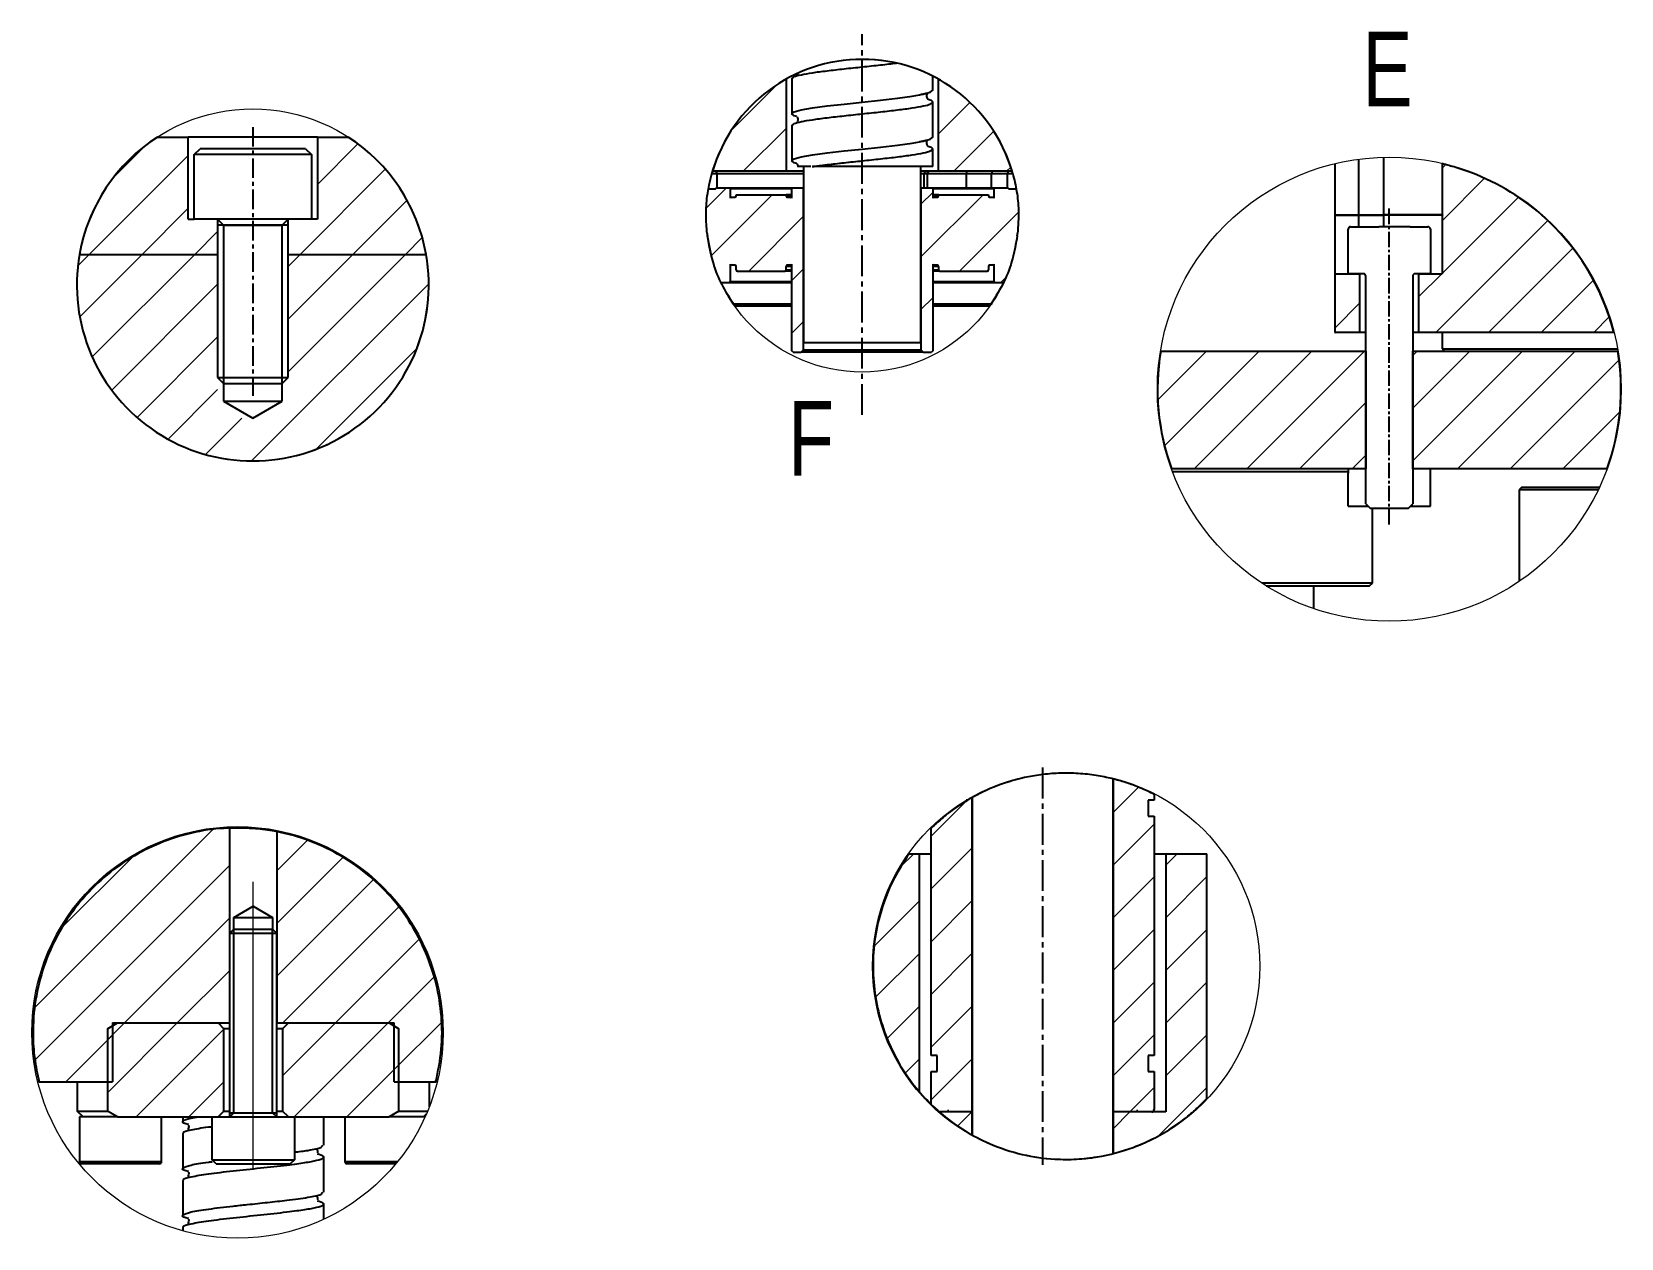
# Model space of a CAD drawing. Header units: millimetres. Extents: x 55 to 6841, y 61 to 3739.
# Drawn here: x 4215.7 to 4486.6, y 3206.6 to 3412.2 of the extents above; entities that cross this region are included whole.
import ezdxf

# ---------------------------------------------------------------- set-up
doc = ezdxf.new("R2010")
doc.units = ezdxf.units.MM
doc.header["$LTSCALE"] = 0.7
for name, pattern in [('CENTER', [50.8, 31.75, -6.35, 6.35, -6.35]), ('CENTER2', [1.125, 0.75, -0.125, 0.125, -0.125]), ('HIDDEN', [9.525, 6.35, -3.175])]:
    doc.linetypes.add(name, pattern=pattern)
doc.layers.get('0').update_dxf_attribs({"color": 255})
doc.layers.add('AM_5', color=10, linetype='Continuous', lineweight=25)
doc.layers.add('screw', color=33, linetype='Continuous', lineweight=13)
doc.layers.add('DTAM', color=6, linetype='CENTER')
doc.styles.add('SLDTEXTSTYLE0', font='TXT', dxfattribs={"width": 0.75})
pattern_1 = [(45, (885.8005, 1947.352), (-4.490128, 4.490128), [])]
pattern_2 = [(45, (631.876, 2341.5083), (-4.490128, 4.490128), [])]
pattern_3 = [(45, (768.844, 1910.8615), (-4.490128, 4.490128), [])]
pattern_4 = [(45, (590.617, 1993.238), (-4.490128, 4.490128), [])]
pattern_5 = [(45, (528.063, 2018.394), (-4.490128, 4.490128), [])]

msp = doc.modelspace()

# ---------------------------------------------------------------- texts
at = {"color": 7, "linetype": 'Continuous', "lineweight": 18, "char_height": 12.7, "attachment_point": 1, "style": 'SLDTEXTSTYLE0'}
for s, insert in [('E', (4442.543, 3412.185)), ('F', (4344.646, 3349.276))]:
    msp.add_mtext(s, dxfattribs=dict(at, insert=insert))

# ---------------------------------------------------------------- blocks, each defined once
blk = doc.blocks.new('*U892')
at = {"layer": 'AM_5', "color": 0, "linetype": 'CENTER2', "ltscale": 5, "transparency": 16777216}
blk.add_line((0, -22.91), (0, 31.21), dxfattribs=at)
blk = doc.blocks.new('*U893')
at = {"layer": 'AM_5', "color": 0, "linetype": 'CENTER2', "ltscale": 10, "transparency": 16777216}
blk.add_line((0, 33.84), (0, -33.84), dxfattribs=at)
blk = doc.blocks.new('*U899')
at = {"layer": 'AM_5', "color": 0, "linetype": 'CENTER2', "ltscale": 10, "transparency": 16777216}
blk.add_line((0, -27.3), (0, 37.56), dxfattribs=at)

# ---------------------------------------------------------------- hatches: boundary and pattern name
at = {"linetype": 'Continuous', "lineweight": 18}
h = msp.add_hatch(dxfattribs=at)
h.set_pattern_fill('ANSI31', scale=2, style=0)
h.set_pattern_definition(pattern_2)
edge = h.paths.add_edge_path(flags=0)
edge.add_line((4344.26, 3388.412), (4344.26, 3404.104))
edge.add_arc((4357.26, 3380.862), 26.63, 119.21991, 163.53021)
edge.add_line((4331.722, 3388.412), (4344.26, 3388.412))
h = msp.add_hatch(dxfattribs=at)
h.set_pattern_fill('ANSI31', scale=2, style=0)
h.set_pattern_definition(pattern_2)
edge = h.paths.add_edge_path(flags=0)
edge.add_arc((4357.26, 3380.862), 26.63, 16.46979, 60.78009)
edge.add_line((4370.26, 3404.104), (4370.26, 3388.412))
edge.add_line((4370.26, 3388.412), (4382.797, 3388.412))
h = msp.add_hatch(dxfattribs=at)
h.set_pattern_fill('ANSI31', color=1, scale=2, style=0)
h.set_pattern_definition(pattern_1)
edge = h.paths.add_edge_path(flags=0)
edge.add_line((4223.824, 3374.255), (4247.365, 3374.255))
edge.add_line((4247.365, 3374.255), (4247.365, 3380.255))
edge.add_line((4247.365, 3380.255), (4242.365, 3380.255))
edge.add_line((4242.365, 3380.255), (4242.365, 3394.255))
edge.add_line((4242.365, 3394.255), (4237.099, 3394.255))
edge.add_arc((4253.365, 3369.053), 29.996, 122.83873, 170.01218)
h = msp.add_hatch(dxfattribs=at)
h.set_pattern_fill('ANSI31', color=1, scale=2, style=0)
h.set_pattern_definition(pattern_1)
edge = h.paths.add_edge_path(flags=0)
edge.add_line((4259.365, 3374.255), (4282.906, 3374.255))
edge.add_arc((4253.365, 3369.053), 29.996, 9.98782, 57.16127)
edge.add_line((4269.631, 3394.255), (4264.365, 3394.255))
edge.add_line((4264.365, 3394.255), (4264.365, 3380.255))
edge.add_line((4264.365, 3380.255), (4259.365, 3380.255))
edge.add_line((4259.365, 3380.255), (4259.365, 3374.255))
h = msp.add_hatch(dxfattribs=at)
h.set_pattern_fill('ANSI31', scale=2, style=0)
h.set_pattern_definition(pattern_3)
edge = h.paths.add_edge_path(flags=0)
edge.add_line((4456.081, 3389.689), (4456.081, 3380.985))
edge.add_line((4456.081, 3380.985), (4456.182, 3380.985))
edge.add_line((4456.182, 3380.985), (4456.182, 3380.965))
edge.add_line((4456.182, 3380.965), (4456.081, 3380.965))
edge.add_line((4456.081, 3380.965), (4456.081, 3370.965))
edge.add_line((4456.081, 3370.965), (4452.087, 3370.965))
edge.add_line((4452.087, 3370.965), (4452.087, 3360.965))
edge.add_line((4452.087, 3360.965), (4485.364, 3360.965))
edge.add_arc((4447.087, 3351.232), 39.494, 14.26717, 76.8369)
h = msp.add_hatch(dxfattribs=at)
h.set_pattern_fill('ANSI31', scale=2, style=0)
h.set_pattern_definition(pattern_2)
edge = h.paths.add_edge_path(flags=0)
edge.add_line((4334.56, 3369.412), (4334.76, 3369.612))
edge.add_line((4334.76, 3369.612), (4334.76, 3372.612))
edge.add_arc((4334.96, 3372.612), 0.2, 180, 270)
edge.add_line((4334.96, 3372.412), (4335.56, 3372.412))
edge.add_arc((4335.56, 3372.212), 0.2, 0, 90, ccw=False)
edge.add_line((4335.76, 3372.212), (4335.76, 3371.612))
edge.add_arc((4335.96, 3371.612), 0.2, 180, 270)
edge.add_line((4335.96, 3371.412), (4344.06, 3371.412))
edge.add_arc((4344.06, 3371.612), 0.2, 270, 360)
edge.add_line((4344.26, 3371.612), (4344.26, 3372.212))
edge.add_arc((4344.46, 3372.212), 0.2, 90, 180, ccw=False)
edge.add_line((4344.46, 3372.412), (4345.06, 3372.412))
edge.add_arc((4345.06, 3372.612), 0.2, 270, 360)
edge.add_line((4345.26, 3372.612), (4345.26, 3357.812))
edge.add_line((4345.26, 3357.812), (4345.46, 3357.612))
edge.add_line((4345.46, 3357.612), (4346.86, 3357.612))
edge.add_line((4346.86, 3357.612), (4347.26, 3358.012))
edge.add_line((4347.26, 3358.012), (4347.26, 3385.412))
edge.add_line((4347.26, 3385.412), (4347.06, 3385.612))
edge.add_line((4347.06, 3385.612), (4345.46, 3385.612))
edge.add_line((4345.46, 3385.612), (4345.26, 3385.412))
edge.add_line((4345.26, 3385.412), (4345.26, 3383.812))
edge.add_arc((4345.06, 3383.812), 0.2, 360, 450)
edge.add_line((4345.06, 3384.012), (4344.46, 3384.012))
edge.add_arc((4344.46, 3384.212), 0.2, 180, 270, ccw=False)
edge.add_line((4344.26, 3384.212), (4344.26, 3384.412))
edge.add_line((4344.26, 3384.412), (4335.76, 3384.412))
edge.add_line((4335.76, 3384.412), (4335.76, 3384.212))
edge.add_arc((4335.56, 3384.212), 0.2, 270, 360, ccw=False)
edge.add_line((4335.56, 3384.012), (4334.96, 3384.012))
edge.add_arc((4334.96, 3383.812), 0.2, 90, 180)
edge.add_line((4334.76, 3383.812), (4334.76, 3385.412))
edge.add_line((4334.76, 3385.412), (4334.56, 3385.612))
edge.add_line((4334.56, 3385.612), (4332.46, 3385.612))
edge.add_line((4332.46, 3385.612), (4332.318, 3385.471))
edge.add_arc((4332.177, 3385.612), 0.2, 270, 315, ccw=False)
edge.add_line((4332.177, 3385.412), (4331.021, 3385.412))
edge.add_arc((4357.26, 3380.862), 26.63, 170.16237, 205.46497)
edge.add_line((4333.216, 3369.412), (4334.56, 3369.412))
h = msp.add_hatch(dxfattribs=at)
h.set_pattern_fill('ANSI31', scale=2, style=0)
h.set_pattern_definition(pattern_2)
edge = h.paths.add_edge_path(flags=0)
edge.add_arc((4357.26, 3380.862), 26.63, 334.53503, 369.83763)
edge.add_line((4383.498, 3385.412), (4382.342, 3385.412))
edge.add_arc((4382.342, 3385.612), 0.2, 225, 270, ccw=False)
edge.add_line((4382.201, 3385.471), (4382.06, 3385.612))
edge.add_line((4382.06, 3385.612), (4379.96, 3385.612))
edge.add_line((4379.96, 3385.612), (4379.76, 3385.412))
edge.add_line((4379.76, 3385.412), (4379.76, 3383.812))
edge.add_arc((4379.56, 3383.812), 0.2, 0, 90)
edge.add_line((4379.56, 3384.012), (4378.96, 3384.012))
edge.add_arc((4378.96, 3384.212), 0.2, 180, 270, ccw=False)
edge.add_line((4378.76, 3384.212), (4378.76, 3384.412))
edge.add_line((4378.76, 3384.412), (4370.26, 3384.412))
edge.add_line((4370.26, 3384.412), (4370.26, 3384.212))
edge.add_arc((4370.06, 3384.212), 0.2, 270, 360, ccw=False)
edge.add_line((4370.06, 3384.012), (4369.46, 3384.012))
edge.add_arc((4369.46, 3383.812), 0.2, 90, 180)
edge.add_line((4369.26, 3383.812), (4369.26, 3385.412))
edge.add_line((4369.26, 3385.412), (4369.06, 3385.612))
edge.add_line((4369.06, 3385.612), (4367.46, 3385.612))
edge.add_line((4367.46, 3385.612), (4367.26, 3385.412))
edge.add_line((4367.26, 3385.412), (4367.26, 3358.012))
edge.add_line((4367.26, 3358.012), (4367.66, 3357.612))
edge.add_line((4367.66, 3357.612), (4369.06, 3357.612))
edge.add_line((4369.06, 3357.612), (4369.26, 3357.812))
edge.add_line((4369.26, 3357.812), (4369.26, 3372.612))
edge.add_arc((4369.46, 3372.612), 0.2, 180, 270)
edge.add_line((4369.46, 3372.412), (4370.06, 3372.412))
edge.add_arc((4370.06, 3372.212), 0.2, 0, 90, ccw=False)
edge.add_line((4370.26, 3372.212), (4370.26, 3371.612))
edge.add_arc((4370.46, 3371.612), 0.2, 180, 270)
edge.add_line((4370.46, 3371.412), (4378.56, 3371.412))
edge.add_arc((4378.56, 3371.612), 0.2, 270, 360)
edge.add_line((4378.76, 3371.612), (4378.76, 3372.212))
edge.add_arc((4378.96, 3372.212), 0.2, 90, 180, ccw=False)
edge.add_line((4378.96, 3372.412), (4379.56, 3372.412))
edge.add_arc((4379.56, 3372.612), 0.2, 270, 360)
edge.add_line((4379.76, 3372.612), (4379.76, 3369.612))
edge.add_line((4379.76, 3369.612), (4379.96, 3369.412))
edge.add_line((4379.96, 3369.412), (4381.303, 3369.412))
h = msp.add_hatch(dxfattribs=at)
h.set_pattern_fill('ANSI31', color=1, scale=2, style=0)
h.set_pattern_definition(pattern_1)
edge = h.paths.add_edge_path()
edge.add_arc((4253.365, 3369.053), 29.996, 170.01218, 369.98782)
edge.add_line((4282.906, 3374.255), (4259.365, 3374.255))
edge.add_line((4259.365, 3374.255), (4259.365, 3346.369))
edge.add_line((4259.365, 3346.369), (4247.365, 3346.369))
edge.add_line((4247.365, 3346.369), (4247.365, 3374.255))
edge.add_line((4247.365, 3374.255), (4223.824, 3374.255))
h = msp.add_hatch(dxfattribs=at)
h.set_pattern_fill('ANSI31', scale=2, style=0)
h.set_pattern_definition(pattern_3)
h.paths.add_polyline_path([(4437.855, 3360.965), (4442.087, 3360.965), (4442.087, 3370.965), (4437.855, 3370.965)], flags=0)
h = msp.add_hatch(dxfattribs=at)
h.set_pattern_fill('ANSI31', scale=2, style=0)
h.set_pattern_definition(pattern_3)
edge = h.paths.add_edge_path(flags=0)
edge.add_line((4409.96, 3337.765), (4443.087, 3337.765))
edge.add_line((4443.087, 3337.765), (4443.087, 3357.765))
edge.add_line((4443.087, 3357.765), (4408.137, 3357.765))
edge.add_arc((4447.087, 3351.232), 39.494, 170.47839, 199.93667)
h = msp.add_hatch(dxfattribs=at)
h.set_pattern_fill('ANSI31', scale=2, style=0)
h.set_pattern_definition(pattern_3)
edge = h.paths.add_edge_path(flags=0)
edge.add_line((4451.087, 3337.765), (4484.215, 3337.765))
edge.add_arc((4447.087, 3351.232), 39.494, 340.06333, 369.52161)
edge.add_line((4486.038, 3357.765), (4451.087, 3357.765))
edge.add_line((4451.087, 3357.765), (4451.087, 3337.765))
h = msp.add_hatch(dxfattribs=at)
h.set_pattern_fill('ANSI31', scale=2, style=0)
h.set_pattern_definition(pattern_4)
edge = h.paths.add_edge_path(flags=0)
edge.add_arc((4392.001, 3252.963), 32.909, 62.88365, 75.93085)
edge.add_line((4400.001, 3284.885), (4400.001, 3228.142))
edge.add_line((4400.001, 3228.142), (4404.001, 3228.142))
edge.add_line((4404.001, 3228.142), (4404.001, 3228.342))
edge.add_line((4404.001, 3228.342), (4404.201, 3228.342))
edge.add_line((4404.201, 3228.342), (4404.201, 3228.142))
edge.add_line((4404.201, 3228.142), (4406.601, 3228.142))
edge.add_arc((4406.601, 3228.542), 0.4, 270, 360)
edge.add_line((4407.001, 3228.542), (4407.001, 3235.042))
edge.add_line((4407.001, 3235.042), (4406.001, 3235.042))
edge.add_line((4406.001, 3235.042), (4406.001, 3237.742))
edge.add_line((4406.001, 3237.742), (4407.001, 3237.742))
edge.add_line((4407.001, 3237.742), (4407.001, 3278.542))
edge.add_line((4407.001, 3278.542), (4406.001, 3278.542))
edge.add_line((4406.001, 3278.542), (4406.001, 3281.242))
edge.add_line((4406.001, 3281.242), (4407.001, 3281.242))
edge.add_line((4407.001, 3281.242), (4407.001, 3282.255))
h = msp.add_hatch(dxfattribs=at)
h.set_pattern_fill('ANSI31', scale=2, style=0)
h.set_pattern_definition(pattern_4)
edge = h.paths.add_edge_path(flags=0)
edge.add_arc((4392.001, 3252.963), 32.909, 225.66186, 228.95777)
edge.add_line((4370.392, 3228.142), (4371.801, 3228.142))
edge.add_line((4371.801, 3228.142), (4371.801, 3228.342))
edge.add_line((4371.801, 3228.342), (4372.001, 3228.342))
edge.add_line((4372.001, 3228.342), (4372.001, 3228.142))
edge.add_line((4372.001, 3228.142), (4376.001, 3228.142))
edge.add_line((4376.001, 3228.142), (4376.001, 3281.721))
edge.add_arc((4392.001, 3252.963), 32.909, 119.09017, 134.33814)
edge.add_line((4369.001, 3276.5), (4369.001, 3237.742))
edge.add_line((4369.001, 3237.742), (4370.001, 3237.742))
edge.add_line((4370.001, 3237.742), (4370.001, 3235.042))
edge.add_line((4370.001, 3235.042), (4369.001, 3235.042))
edge.add_line((4369.001, 3235.042), (4369.001, 3229.425))
h = msp.add_hatch(dxfattribs=at)
h.set_pattern_fill('ANSI31', scale=2, style=0)
h.set_pattern_definition(pattern_5)
edge = h.paths.add_edge_path(flags=0)
edge.add_line((4216.93, 3233.298), (4229.446, 3233.298))
edge.add_line((4229.446, 3233.298), (4229.446, 3243.298))
edge.add_line((4229.446, 3243.298), (4249.446, 3243.298))
edge.add_line((4249.446, 3243.298), (4249.446, 3276.521))
edge.add_arc((4250.756, 3241.693), 34.853, 92.154, 193.9384)
h = msp.add_hatch(dxfattribs=at)
h.set_pattern_fill('ANSI31', scale=2, style=0)
h.set_pattern_definition(pattern_5)
edge = h.paths.add_edge_path(flags=0)
edge.add_line((4277.446, 3233.298), (4284.583, 3233.298))
edge.add_arc((4250.756, 3241.693), 34.853, 346.0616, 438.93324)
edge.add_line((4257.446, 3275.897), (4257.446, 3243.298))
edge.add_line((4257.446, 3243.298), (4277.446, 3243.298))
edge.add_line((4277.446, 3243.298), (4277.446, 3233.298))
h = msp.add_hatch(dxfattribs=at)
h.set_pattern_fill('ANSI31', scale=2, style=0)
h.set_pattern_definition(pattern_4)
edge = h.paths.add_edge_path(flags=0)
edge.add_line((4367.001, 3231.561), (4367.001, 3272.142))
edge.add_line((4367.001, 3272.142), (4365.258, 3272.142))
edge.add_arc((4392.001, 3252.963), 32.909, 144.35339, 220.56535)
h = msp.add_hatch(dxfattribs=at)
h.set_pattern_fill('ANSI31', scale=2, style=0)
h.set_pattern_definition(pattern_4)
edge = h.paths.add_edge_path(flags=0)
edge.add_line((4416.001, 3230.445), (4416.001, 3272.142))
edge.add_line((4416.001, 3272.142), (4409.001, 3272.142))
edge.add_line((4409.001, 3272.142), (4409.001, 3228.142))
edge.add_line((4409.001, 3228.142), (4400.001, 3228.142))
edge.add_line((4400.001, 3228.142), (4400.001, 3221.04))
edge.add_arc((4392.001, 3252.963), 32.909, 284.06915, 316.82591)
h = msp.add_hatch(dxfattribs=at)
h.set_pattern_fill('ANSI31', scale=2, style=0)
h.set_pattern_definition(pattern_5)
edge = h.paths.add_edge_path(flags=0)
edge.add_line((4248.446, 3228.298), (4248.446, 3242.298))
edge.add_line((4248.446, 3242.298), (4247.446, 3243.298))
edge.add_line((4247.446, 3243.298), (4230.289, 3243.298))
edge.add_spline(control_points=[(4230.289, 3243.298), (4229.73, 3242.97), (4229.175, 3242.636), (4228.622, 3242.298)], knot_values=[0.0518425, 0.0518425, 0.0518425, 0.0518425, 0.0528089, 0.0528089, 0.0528089, 0.0528089], weights=[1, 1, 1, 1], degree=3, periodic=0)
edge.add_line((4228.622, 3242.298), (4228.622, 3228.298))
edge.add_spline(control_points=[(4228.622, 3228.298), (4229.175, 3227.959), (4229.73, 3227.625), (4230.289, 3227.298)], knot_values=[0.0264124, 0.0264124, 0.0264124, 0.0264124, 0.0273832, 0.0273832, 0.0273832, 0.0273832], weights=[1, 1, 1, 1], degree=3, periodic=0)
edge.add_line((4230.289, 3227.298), (4247.446, 3227.298))
edge.add_line((4247.446, 3227.298), (4248.446, 3228.298))
h = msp.add_hatch(dxfattribs=at)
h.set_pattern_fill('ANSI31', scale=2, style=0)
h.set_pattern_definition(pattern_5)
edge = h.paths.add_edge_path(flags=0)
edge.add_line((4259.446, 3227.298), (4276.604, 3227.298))
edge.add_spline(control_points=[(4276.604, 3227.298), (4277.163, 3227.625), (4277.718, 3227.959), (4278.271, 3228.298)], knot_values=[0.0518425, 0.0518425, 0.0518425, 0.0518425, 0.0528089, 0.0528089, 0.0528089, 0.0528089], weights=[1, 1, 1, 1], degree=3, periodic=0)
edge.add_line((4278.271, 3228.298), (4278.271, 3242.298))
edge.add_spline(control_points=[(4278.271, 3242.298), (4277.718, 3242.636), (4277.163, 3242.97), (4276.604, 3243.298)], knot_values=[0.0264124, 0.0264124, 0.0264124, 0.0264124, 0.0273832, 0.0273832, 0.0273832, 0.0273832], weights=[1, 1, 1, 1], degree=3, periodic=0)
edge.add_line((4276.604, 3243.298), (4259.446, 3243.298))
edge.add_line((4259.446, 3243.298), (4258.446, 3242.298))
edge.add_line((4258.446, 3242.298), (4258.446, 3228.298))
edge.add_line((4258.446, 3228.298), (4259.446, 3227.298))
h = msp.add_hatch(dxfattribs=at)
h.set_pattern_fill('ANSI31', scale=2, style=0)
h.set_pattern_definition(pattern_4)
edge = h.paths.add_edge_path(flags=0)
edge.add_line((4376.001, 3228.142), (4370.392, 3228.142))
edge.add_arc((4392.001, 3252.963), 32.909, 228.95777, 240.90983)
edge.add_line((4376.001, 3224.205), (4376.001, 3228.142))

# ---------------------------------------------------------------- linework, layer by layer
at = {"color": 7, "linetype": 'Continuous', "lineweight": 25}
for p, q in [((4344.26, 3404.104), (4344.26, 3388.412)), ((4345.26, 3404.212), (4345.26, 3398.212)), ((4347.08, 3404.916), (4347.49, 3404.997)), ((4369.26, 3402.212), (4369.26, 3404.657)), ((4370.26, 3388.412), (4370.26, 3404.104)), ((4369.26, 3394.212), (4369.26, 3400.212)), ((4345.26, 3396.212), (4345.26, 3390.212)), ((4347.08, 3396.916), (4347.49, 3396.997)), ((4237.099, 3394.255), (4242.365, 3394.255)), ((4242.365, 3380.255), (4242.365, 3394.255)), ((4264.365, 3394.255), (4242.365, 3394.255)), ((4264.365, 3394.255), (4264.365, 3380.255)), ((4264.365, 3394.255), (4269.631, 3394.255)), ((4369.26, 3389.212), (4369.26, 3392.212)), ((4263.365, 3391.255), (4243.365, 3391.255)), ((4437.827, 3389.719), (4437.827, 3380.985)), ((4441.827, 3390.468), (4441.827, 3380.985)), ((4446.127, 3390.807), (4446.127, 3380.985)), ((4456.081, 3389.689), (4456.081, 3380.985)), ((4456.127, 3389.772), (4456.127, 3389.678)), ((4331.607, 3388.012), (4331.587, 3388.012)), ((4331.702, 3388.412), (4331.722, 3388.412)), ((4344.26, 3388.412), (4331.722, 3388.412)), ((4347.26, 3388.412), (4344.26, 3388.412)), ((4347.26, 3389.212), (4347.26, 3359.212)), ((4369.26, 3389.212), (4348.774, 3389.212)), ((4369.26, 3389.212), (4367.26, 3389.212)), ((4367.26, 3359.212), (4367.26, 3389.212)), ((4370.26, 3388.412), (4367.26, 3388.412)), ((4367.827, 3385.612), (4367.827, 3388.012)), ((4368.36, 3388.012), (4367.827, 3388.012)), ((4368.36, 3385.612), (4368.36, 3388.012)), ((4374.995, 3388.012), (4368.36, 3388.012)), ((4382.797, 3388.412), (4370.26, 3388.412)), ((4374.995, 3385.612), (4374.995, 3388.012)), ((4379.295, 3388.012), (4374.995, 3388.012)), ((4382.002, 3388.012), (4379.295, 3388.012)), ((4379.295, 3385.612), (4379.295, 3388.012)), ((4382.797, 3388.412), (4382.817, 3388.412)), ((4382.932, 3388.012), (4382.912, 3388.012)), ((4460.127, 3388.607), (4460.127, 3388.512)), ((4331.021, 3385.412), (4332.177, 3385.412)), ((4332.318, 3385.471), (4332.46, 3385.612)), ((4332.46, 3385.612), (4334.56, 3385.612)), ((4334.56, 3385.612), (4334.76, 3385.412)), ((4334.56, 3385.612), (4345.46, 3385.612)), ((4334.76, 3385.412), (4334.76, 3383.812)), ((4345.26, 3385.412), (4334.76, 3385.412)), ((4334.96, 3384.012), (4335.56, 3384.012)), ((4335.76, 3384.212), (4335.76, 3384.412)), ((4335.76, 3384.412), (4344.26, 3384.412)), ((4344.26, 3384.212), (4344.26, 3384.412)), ((4345.26, 3384.412), (4344.26, 3384.412)), ((4344.46, 3384.012), (4345.06, 3384.012)), ((4345.06, 3384.012), (4345.26, 3384.012)), ((4345.26, 3385.412), (4345.46, 3385.612)), ((4345.26, 3383.812), (4345.26, 3385.412)), ((4345.46, 3385.612), (4347.06, 3385.612)), ((4347.06, 3385.612), (4347.26, 3385.412)), ((4347.06, 3385.612), (4347.26, 3385.612)), ((4347.26, 3358.012), (4347.26, 3385.412)), ((4367.26, 3385.412), (4367.46, 3385.612)), ((4367.26, 3385.612), (4367.46, 3385.612)), ((4367.26, 3385.412), (4367.26, 3358.012)), ((4367.46, 3385.612), (4369.06, 3385.612)), ((4369.06, 3385.612), (4379.96, 3385.612)), ((4369.06, 3385.612), (4369.26, 3385.412)), ((4379.76, 3385.412), (4369.26, 3385.412)), ((4369.26, 3385.412), (4369.26, 3383.812)), ((4370.26, 3384.412), (4369.26, 3384.412)), ((4369.26, 3384.012), (4369.46, 3384.012)), ((4369.46, 3384.012), (4370.06, 3384.012)), ((4370.26, 3384.412), (4370.26, 3384.212)), ((4370.26, 3384.412), (4378.76, 3384.412)), ((4378.76, 3384.412), (4378.76, 3384.212)), ((4378.96, 3384.012), (4379.56, 3384.012)), ((4379.76, 3385.412), (4379.96, 3385.612)), ((4379.76, 3383.812), (4379.76, 3385.412)), ((4379.96, 3385.612), (4382.06, 3385.612)), ((4382.06, 3385.612), (4382.201, 3385.471)), ((4382.342, 3385.412), (4383.498, 3385.412)), ((4242.365, 3380.255), (4243.365, 3380.255)), ((4248.365, 3379.255), (4247.365, 3380.255)), ((4259.365, 3380.255), (4258.365, 3379.255)), ((4264.365, 3380.255), (4263.365, 3380.255)), ((4437.827, 3380.985), (4441.827, 3380.985)), ((4437.827, 3380.965), (4437.827, 3370.965)), ((4437.827, 3380.965), (4441.827, 3380.965)), ((4437.927, 3380.985), (4437.927, 3380.965)), ((4440.087, 3370.965), (4440.087, 3378.565)), ((4440.487, 3378.965), (4443.541, 3378.965)), ((4441.827, 3380.985), (4446.127, 3380.985)), ((4441.827, 3380.985), (4441.827, 3380.965)), ((4441.827, 3380.965), (4446.127, 3380.965)), ((4443.541, 3378.965), (4445.314, 3378.965)), ((4448.86, 3378.965), (4445.314, 3378.965)), ((4456.081, 3380.985), (4446.127, 3380.985)), ((4446.127, 3380.985), (4446.127, 3380.965)), ((4456.081, 3380.965), (4446.127, 3380.965)), ((4450.633, 3378.965), (4448.86, 3378.965)), ((4450.633, 3378.965), (4453.687, 3378.965)), ((4454.087, 3378.565), (4454.087, 3370.965)), ((4456.182, 3380.985), (4456.081, 3380.985)), ((4456.081, 3380.965), (4456.081, 3370.965)), ((4456.081, 3380.965), (4456.182, 3380.965)), ((4456.182, 3380.985), (4456.182, 3380.965)), ((4473.06, 3380.985), (4473.181, 3380.985)), ((4473.083, 3380.965), (4473.06, 3380.985)), ((4473.083, 3380.965), (4473.204, 3380.965)), ((4330.785, 3377.812), (4330.804, 3377.812)), ((4330.854, 3377.412), (4330.835, 3377.412)), ((4383.685, 3377.412), (4383.666, 3377.412)), ((4383.715, 3377.812), (4383.734, 3377.812)), ((4223.824, 3374.255), (4247.365, 3374.255)), ((4223.824, 3374.255), (4247.365, 3374.255)), ((4259.365, 3374.255), (4282.906, 3374.255)), ((4334.76, 3372.612), (4334.76, 3369.612)), ((4335.56, 3372.412), (4334.96, 3372.412)), ((4335.76, 3371.612), (4335.76, 3372.212)), ((4335.96, 3371.412), (4344.06, 3371.412)), ((4345.26, 3371.412), (4344.06, 3371.412)), ((4344.26, 3371.612), (4344.26, 3372.212)), ((4345.06, 3372.412), (4344.46, 3372.412)), ((4345.26, 3372.412), (4345.06, 3372.412)), ((4345.26, 3357.812), (4345.26, 3372.612)), ((4369.26, 3372.612), (4369.26, 3357.812)), ((4369.46, 3372.412), (4369.26, 3372.412)), ((4370.46, 3371.412), (4369.26, 3371.412)), ((4370.06, 3372.412), (4369.46, 3372.412)), ((4370.26, 3372.212), (4370.26, 3371.612)), ((4370.46, 3371.412), (4378.56, 3371.412)), ((4378.76, 3372.212), (4378.76, 3371.612)), ((4379.56, 3372.412), (4378.96, 3372.412)), ((4379.76, 3369.612), (4379.76, 3372.612)), ((4437.827, 3370.965), (4437.827, 3360.965)), ((4437.827, 3370.965), (4437.855, 3370.965)), ((4437.855, 3360.965), (4437.855, 3370.965)), ((4437.855, 3370.965), (4442.087, 3370.965)), ((4442.687, 3370.965), (4440.087, 3370.965)), ((4442.087, 3360.965), (4442.087, 3370.965)), ((4443.087, 3331.745), (4443.087, 3370.565)), ((4451.087, 3370.565), (4451.087, 3331.745)), ((4454.087, 3370.965), (4451.487, 3370.965)), ((4452.087, 3370.965), (4452.087, 3360.965)), ((4452.087, 3370.965), (4456.081, 3370.965)), ((4334.56, 3369.412), (4333.216, 3369.412)), ((4334.76, 3369.612), (4334.56, 3369.412)), ((4345.26, 3369.412), (4334.56, 3369.412)), ((4334.76, 3369.612), (4345.26, 3369.612)), ((4369.26, 3369.612), (4379.76, 3369.612)), ((4379.96, 3369.412), (4369.26, 3369.412)), ((4379.96, 3369.412), (4379.76, 3369.612)), ((4381.303, 3369.412), (4379.96, 3369.412)), ((4335.267, 3365.812), (4335.29, 3365.812)), ((4335.569, 3365.412), (4335.546, 3365.412)), ((4345.26, 3365.412), (4335.569, 3365.412)), ((4378.95, 3365.412), (4369.26, 3365.412)), ((4378.973, 3365.412), (4378.95, 3365.412)), ((4379.23, 3365.812), (4379.252, 3365.812)), ((4437.827, 3360.965), (4437.855, 3360.965)), ((4442.087, 3360.965), (4437.855, 3360.965)), ((4443.087, 3360.965), (4442.087, 3360.965)), ((4452.087, 3360.965), (4451.087, 3360.965)), ((4485.364, 3360.965), (4452.087, 3360.965)), ((4456.127, 3360.965), (4456.127, 3358.165)), ((4485.364, 3360.965), (4485.419, 3360.965)), ((4345.46, 3357.612), (4345.26, 3357.812)), ((4345.46, 3357.612), (4346.86, 3357.612)), ((4347.26, 3358.012), (4346.86, 3357.612)), ((4367.66, 3357.612), (4346.86, 3357.612)), ((4367.26, 3359.212), (4347.26, 3359.212)), ((4347.26, 3358.012), (4367.26, 3358.012)), ((4367.66, 3357.612), (4367.26, 3358.012)), ((4367.66, 3357.612), (4369.06, 3357.612)), ((4369.26, 3357.812), (4369.06, 3357.612)), ((4408.137, 3357.765), (4408.087, 3357.765)), ((4408.137, 3357.765), (4443.087, 3357.765)), ((4443.087, 3357.765), (4443.087, 3337.765)), ((4451.087, 3337.765), (4451.087, 3357.765)), ((4451.087, 3357.765), (4486.038, 3357.765)), ((4456.127, 3358.165), (4456.527, 3357.765)), ((4456.127, 3358.165), (4486.02, 3358.165)), ((4486.088, 3357.765), (4486.038, 3357.765)), ((4409.96, 3337.765), (4409.935, 3337.765)), ((4409.96, 3337.765), (4443.087, 3337.765)), ((4410.12, 3337.265), (4440.087, 3337.265)), ((4440.087, 3337.765), (4440.087, 3336.965)), ((4440.087, 3337.765), (4443.087, 3337.765)), ((4440.087, 3331.365), (4440.087, 3336.965)), ((4443.087, 3337.765), (4443.087, 3337.714)), ((4451.087, 3337.765), (4484.215, 3337.765)), ((4451.087, 3337.714), (4451.087, 3337.765)), ((4451.087, 3337.765), (4454.087, 3337.765)), ((4454.087, 3336.965), (4454.087, 3337.765)), ((4454.087, 3331.365), (4454.087, 3336.965)), ((4484.24, 3337.765), (4484.215, 3337.765)), ((4469.627, 3334.565), (4469.227, 3334.165)), ((4469.227, 3334.165), (4469.227, 3318.565)), ((4469.768, 3334.165), (4469.227, 3334.165)), ((4470.159, 3334.565), (4469.627, 3334.565)), ((4482.725, 3334.165), (4469.768, 3334.165)), ((4482.914, 3334.565), (4470.159, 3334.565)), ((4440.087, 3331.365), (4443.087, 3331.365)), ((4443.087, 3331.745), (4443.867, 3330.965)), ((4443.311, 3331.522), (4443.087, 3331.365)), ((4443.087, 3331.365), (4443.467, 3331.365)), ((4450.307, 3330.965), (4443.867, 3330.965)), ((4444.227, 3318.265), (4444.227, 3330.965)), ((4450.307, 3330.965), (4451.087, 3331.745)), ((4450.707, 3331.365), (4451.087, 3331.365)), ((4451.087, 3331.365), (4450.864, 3331.522)), ((4451.087, 3331.365), (4454.087, 3331.365)), ((4444.227, 3318.265), (4425.342, 3318.265)), ((4426.121, 3317.765), (4443.727, 3317.765)), ((4434.227, 3313.897), (4434.227, 3317.765)), ((4443.727, 3317.765), (4444.227, 3318.265)), ((4469.282, 3318.565), (4469.227, 3318.565)), ((4400.001, 3284.885), (4400.001, 3228.142)), ((4400.001, 3221.04), (4400.001, 3284.885)), ((4375.169, 3281.242), (4374.966, 3281.242)), ((4376.001, 3228.142), (4376.001, 3281.721)), ((4376.001, 3281.721), (4376.001, 3224.205)), ((4406.001, 3281.242), (4406.001, 3278.542)), ((4407.001, 3281.242), (4406.001, 3281.242)), ((4407.001, 3282.255), (4407.001, 3282.371)), ((4407.001, 3282.255), (4407.001, 3281.242)), ((4371.295, 3278.542), (4371.13, 3278.542)), ((4406.001, 3278.542), (4407.001, 3278.542)), ((4407.001, 3278.542), (4407.001, 3237.742)), ((4249.446, 3243.298), (4249.446, 3276.521)), ((4253.446, 3276.655), (4253.446, 3276.441)), ((4257.446, 3275.897), (4257.446, 3243.298)), ((4369.001, 3276.645), (4369.001, 3276.5)), ((4369.001, 3237.742), (4369.001, 3276.5)), ((4365.13, 3272.142), (4365.258, 3272.142)), ((4365.258, 3272.142), (4367.001, 3272.142)), ((4367.001, 3231.561), (4367.001, 3272.142)), ((4367.001, 3272.142), (4369.001, 3272.142)), ((4407.001, 3272.142), (4409.001, 3272.142)), ((4409.001, 3272.142), (4409.001, 3228.142)), ((4409.001, 3272.142), (4416.001, 3272.142)), ((4416.001, 3230.445), (4416.001, 3272.142)), ((4228.622, 3242.298), (4230.289, 3243.298)), ((4229.446, 3243.298), (4249.446, 3243.298)), ((4229.446, 3243.298), (4229.446, 3233.298)), ((4230.289, 3243.298), (4247.446, 3243.298)), ((4247.446, 3243.298), (4248.446, 3242.298)), ((4257.446, 3243.298), (4277.446, 3243.298)), ((4258.446, 3242.298), (4259.446, 3243.298)), ((4259.446, 3243.298), (4276.604, 3243.298)), ((4276.604, 3243.298), (4278.271, 3242.298)), ((4277.446, 3233.298), (4277.446, 3243.298)), ((4228.622, 3242.298), (4228.622, 3228.298)), ((4248.446, 3228.298), (4248.446, 3242.298)), ((4249.446, 3242.298), (4248.446, 3242.298)), ((4258.446, 3242.298), (4257.446, 3242.298)), ((4258.446, 3242.298), (4258.446, 3228.298)), ((4278.271, 3228.298), (4278.271, 3242.298)), ((4370.001, 3237.742), (4369.001, 3237.742)), ((4370.001, 3235.042), (4370.001, 3237.742)), ((4406.001, 3237.742), (4406.001, 3235.042)), ((4407.001, 3237.742), (4406.001, 3237.742)), ((4369.001, 3229.425), (4369.001, 3235.042)), ((4369.001, 3235.042), (4370.001, 3235.042)), ((4406.001, 3235.042), (4407.001, 3235.042)), ((4407.001, 3235.042), (4407.001, 3228.542)), ((4216.93, 3233.298), (4216.711, 3233.298)), ((4216.93, 3233.298), (4229.446, 3233.298)), ((4223.446, 3233.298), (4223.446, 3228.298)), ((4277.446, 3233.298), (4284.583, 3233.298)), ((4283.446, 3233.298), (4283.446, 3229.006)), ((4284.802, 3233.298), (4284.583, 3233.298)), ((4224.446, 3227.298), (4223.446, 3228.298)), ((4223.446, 3228.298), (4228.622, 3228.298)), ((4223.819, 3227.298), (4223.819, 3219.698)), ((4224.446, 3227.298), (4223.819, 3227.298)), ((4230.289, 3227.298), (4224.446, 3227.298)), ((4230.289, 3227.298), (4228.622, 3228.298)), ((4230.289, 3227.298), (4247.446, 3227.298)), ((4237.819, 3219.698), (4237.819, 3227.298)), ((4241.446, 3227.298), (4241.446, 3226.47)), ((4246.446, 3219.998), (4246.446, 3227.298)), ((4246.446, 3227.298), (4260.446, 3227.298)), ((4248.446, 3228.298), (4247.446, 3227.298)), ((4248.446, 3228.298), (4249.446, 3228.298)), ((4257.446, 3228.298), (4258.446, 3228.298)), ((4259.446, 3227.298), (4258.446, 3228.298)), ((4259.446, 3227.298), (4276.604, 3227.298)), ((4260.446, 3227.298), (4260.446, 3219.998)), ((4260.446, 3227.265), (4260.702, 3227.298)), ((4265.446, 3222.47), (4265.446, 3227.298)), ((4269.074, 3227.298), (4269.074, 3219.698)), ((4278.271, 3228.298), (4276.604, 3227.298)), ((4282.446, 3227.298), (4276.604, 3227.298)), ((4278.271, 3228.298), (4283.163, 3228.298)), ((4282.446, 3227.298), (4282.955, 3227.806)), ((4282.731, 3227.298), (4282.446, 3227.298)), ((4376.001, 3228.142), (4370.392, 3228.142)), ((4371.801, 3228.142), (4370.392, 3228.142)), ((4371.801, 3228.142), (4371.801, 3228.342)), ((4372.001, 3228.342), (4371.801, 3228.342)), ((4372.001, 3228.142), (4372.001, 3228.342)), ((4376.001, 3228.142), (4372.001, 3228.142)), ((4376.001, 3224.205), (4376.001, 3228.142)), ((4400.001, 3228.142), (4400.001, 3221.04)), ((4409.001, 3228.142), (4400.001, 3228.142)), ((4404.001, 3228.142), (4400.001, 3228.142)), ((4404.001, 3228.342), (4404.001, 3228.142)), ((4404.201, 3228.342), (4404.001, 3228.342)), ((4404.201, 3228.342), (4404.201, 3228.142)), ((4406.601, 3228.142), (4404.201, 3228.142)), ((4241.446, 3224.47), (4241.446, 3218.47)), ((4230.819, 3219.298), (4224.219, 3219.298)), ((4237.419, 3219.298), (4230.819, 3219.298)), ((4247.146, 3219.298), (4246.446, 3219.998)), ((4246.446, 3219.998), (4260.446, 3219.998)), ((4247.146, 3219.298), (4259.746, 3219.298)), ((4260.446, 3219.998), (4259.746, 3219.298)), ((4265.446, 3214.47), (4265.446, 3220.47)), ((4276.074, 3219.298), (4269.474, 3219.298)), ((4277.739, 3219.298), (4276.074, 3219.298)), ((4241.446, 3216.47), (4241.446, 3210.47)), ((4265.446, 3209.853), (4265.446, 3212.47)), ((4241.446, 3208.47), (4241.446, 3207.886))]:
    msp.add_line(p, q, dxfattribs=at)
at = {"color": 6, "linetype": 'Continuous', "lineweight": 25}
for p, q in [((4243.365, 3391.255), (4244.365, 3392.255)), ((4262.365, 3392.255), (4244.365, 3392.255)), ((4262.365, 3392.255), (4263.365, 3391.255)), ((4243.365, 3380.255), (4243.365, 3391.255)), ((4263.365, 3391.255), (4263.365, 3380.255)), ((4263.365, 3380.255), (4243.365, 3380.255)), ((4247.365, 3380.255), (4247.365, 3353.255)), ((4259.365, 3353.255), (4259.365, 3380.255)), ((4247.365, 3353.255), (4248.365, 3352.255)), ((4247.365, 3353.255), (4259.365, 3353.255)), ((4248.365, 3352.255), (4258.365, 3352.255)), ((4258.365, 3352.255), (4259.365, 3353.255)), ((4249.446, 3258.598), (4250.146, 3259.298)), ((4249.446, 3258.598), (4257.446, 3258.598)), ((4249.446, 3227.298), (4249.446, 3258.598)), ((4250.146, 3259.298), (4256.746, 3259.298)), ((4256.746, 3259.298), (4257.446, 3258.598)), ((4257.446, 3227.298), (4257.446, 3258.598))]:
    msp.add_line(p, q, dxfattribs=at)
at = {"color": 8, "linetype": 'Continuous', "lineweight": 25}
for p, q in [((4332.517, 3388.012), (4331.715, 3388.012)), ((4332.517, 3385.612), (4332.517, 3388.012)), ((4347.26, 3388.012), (4332.517, 3388.012)), ((4367.827, 3388.012), (4367.26, 3388.012)), ((4382.002, 3385.612), (4382.002, 3388.012)), ((4382.885, 3388.012), (4382.002, 3388.012)), ((4344.26, 3384.212), (4345.26, 3384.212)), ((4369.26, 3384.212), (4370.26, 3384.212)), ((4247.365, 3380.255), (4248.365, 3379.255)), ((4259.365, 3379.255), (4247.365, 3379.255)), ((4248.365, 3379.255), (4258.365, 3379.255)), ((4248.365, 3379.255), (4248.365, 3349.255)), ((4258.365, 3379.255), (4259.365, 3380.255)), ((4258.365, 3349.255), (4258.365, 3379.255)), ((4441.827, 3380.965), (4441.827, 3378.965)), ((4446.127, 3380.965), (4446.127, 3378.965)), ((4345.26, 3372.212), (4344.26, 3372.212)), ((4344.26, 3371.612), (4345.26, 3371.612)), ((4370.26, 3372.212), (4369.26, 3372.212)), ((4369.26, 3371.612), (4370.26, 3371.612)), ((4335.118, 3365.812), (4345.26, 3365.812)), ((4369.26, 3365.812), (4379.38, 3365.812)), ((4248.365, 3349.255), (4253.365, 3346.369)), ((4248.365, 3349.255), (4258.365, 3349.255)), ((4253.365, 3346.369), (4258.365, 3349.255)), ((4250.146, 3261.298), (4253.446, 3263.203)), ((4253.446, 3263.203), (4256.746, 3261.298)), ((4250.146, 3259.298), (4250.146, 3261.298)), ((4250.146, 3261.298), (4256.746, 3261.298)), ((4256.746, 3261.298), (4256.746, 3259.298)), ((4250.146, 3227.998), (4250.146, 3259.298)), ((4256.746, 3227.998), (4256.746, 3259.298)), ((4249.446, 3227.298), (4250.146, 3227.998)), ((4249.446, 3227.998), (4257.446, 3227.998)), ((4256.746, 3227.998), (4257.446, 3227.298)), ((4223.819, 3219.698), (4230.819, 3219.698)), ((4230.819, 3219.698), (4237.819, 3219.698)), ((4269.074, 3219.698), (4276.074, 3219.698)), ((4276.074, 3219.698), (4278.066, 3219.698))]:
    msp.add_line(p, q, dxfattribs=at)
at = {"color": 7, "linetype": 'Continuous', "lineweight": 25, "flags": 128}
for points in [[(4346.12, 3397.753), (4345.669, 3397.879), (4345.26, 3398.212), (4345.669, 3398.545), (4346.867, 3398.879), (4348.774, 3399.212), (4351.26, 3399.545), (4354.154, 3399.879), (4357.26, 3400.212), (4360.365, 3400.545), (4363.26, 3400.879), (4365.745, 3401.212), (4367.652, 3401.545), (4368.851, 3401.879), (4369.26, 3402.212), (4369.26, 3402.212)], [(4346.12, 3389.753), (4345.669, 3389.879), (4345.26, 3390.212), (4345.669, 3390.545), (4346.867, 3390.879), (4348.774, 3391.212), (4351.26, 3391.545), (4354.154, 3391.879), (4357.26, 3392.212), (4360.365, 3392.545), (4363.26, 3392.879), (4365.745, 3393.212), (4367.652, 3393.545), (4368.851, 3393.879), (4369.26, 3394.212), (4369.26, 3394.212)]]:
    msp.add_lwpolyline(points, dxfattribs=at)
at = {"color": 7, "linetype": 'Continuous', "lineweight": 18}
for centre, radius in [((4357.26, 3380.862), 26.649), ((4253.365, 3369.053), 29.996), ((4253.365, 3369.053), 29.996), ((4253.365, 3369.053), 29.996), ((4253.365, 3369.053), 29.996), ((4447.087, 3351.283), 39.536), ((4392.001, 3252.963), 33.013), ((4250.756, 3241.693), 35.065), ((4250.756, 3241.693), 35.065)]:
    msp.add_circle(centre, radius, dxfattribs=at)
at = {"color": 7, "linetype": 'Continuous', "lineweight": 25}
for centre, radius, start, end in [((4357.26, 3380.862), 26.63, 16.46979, 163.53021), ((4253.365, 3369.053), 29.996, 122.83873, 170.01218), ((4253.365, 3369.053), 29.996, 122.83873, 170.01218), ((4253.365, 3369.053), 29.996, 9.98782, 57.16127), ((4253.365, 3369.053), 29.996, 9.98782, 57.16127), ((4332.149, 3388.044), 0.37, 355.04245, 83.98546), ((4382.371, 3388.044), 0.37, 96.01454, 184.95755), ((4447.087, 3351.232), 39.494, 48.8815, 70.7207), ((4332.177, 3385.612), 0.2, 270, 315), ((4334.96, 3383.812), 0.2, 90, 180), ((4335.56, 3384.212), 0.2, 270, 360), ((4344.46, 3384.212), 0.2, 180, 270), ((4345.06, 3383.812), 0.2, 0, 90), ((4369.46, 3383.812), 0.2, 90, 180), ((4370.06, 3384.212), 0.2, 270, 0), ((4378.96, 3384.212), 0.2, 180, 270), ((4379.56, 3383.812), 0.2, 0, 90), ((4382.342, 3385.612), 0.2, 225, 270), ((4440.487, 3378.565), 0.4, 90, 180), ((4453.687, 3378.565), 0.4, 0, 90), ((4447.087, 3351.232), 39.494, 14.26717, 48.8374), ((4253.365, 3369.053), 29.996, 170.01218, 9.98782), ((4253.365, 3369.053), 29.996, 170.01218, 9.98782), ((4334.96, 3372.612), 0.2, 180, 270), ((4335.56, 3372.212), 0.2, 0, 90), ((4335.96, 3371.612), 0.2, 180, 270), ((4344.06, 3371.612), 0.2, 270, 0), ((4344.46, 3372.212), 0.2, 90, 180), ((4345.06, 3372.612), 0.2, 270, 0), ((4369.46, 3372.612), 0.2, 180, 270), ((4370.06, 3372.212), 0.2, 0, 90), ((4370.46, 3371.612), 0.2, 180, 270), ((4378.56, 3371.612), 0.2, 270, 0), ((4378.96, 3372.212), 0.2, 90, 180), ((4379.56, 3372.612), 0.2, 270, 0), ((4442.687, 3370.565), 0.4, 0, 90), ((4451.487, 3370.565), 0.4, 90, 180), ((4447.087, 3351.232), 39.494, 170.47839, 199.93667), ((4447.087, 3351.232), 39.494, 340.06333, 9.52161), ((4406.601, 3228.542), 0.4, 270, 0), ((4224.219, 3219.698), 0.4, 180, 270), ((4237.419, 3219.698), 0.4, 270, 0), ((4269.474, 3219.698), 0.4, 180, 270)]:
    msp.add_arc(centre, radius, start, end, dxfattribs=at)
for points, knots in [([(4345.26, 3404.212), (4345.339, 3404.323), (4345.498, 3404.545), (4346.758, 3404.879), (4348.674, 3405.212), (4351.191, 3405.545), (4354.118, 3405.879), (4357.26, 3406.212), (4360.345, 3406.539), (4362.247, 3406.756), (4363.112, 3406.861)], [0, 0, 0, 0, 0.07514663, 0.15029326, 0.2254399, 0.30058653, 0.37573316, 0.45087979, 0.52602642, 0.5971234, 0.5971234, 0.5971234, 0.5971234]), ([(4346.252, 3405.131), (4346.244, 3405.054), (4346.205, 3404.869), (4346.094, 3404.699), (4345.999, 3404.615), (4346.024, 3404.628), (4346.035, 3404.634)], [0.58369464, 0.58369464, 0.58369464, 0.58369464, 0.68777339, 0.83139132, 0.92538843, 1, 1, 1, 1]), ([(4345.26, 3396.212), (4345.339, 3396.323), (4345.498, 3396.545), (4346.758, 3396.879), (4348.674, 3397.212), (4351.191, 3397.545), (4354.118, 3397.879), (4357.26, 3398.212), (4360.401, 3398.545), (4363.328, 3398.879), (4365.843, 3399.212), (4367.769, 3399.545), (4368.993, 3399.879), (4369.363, 3400.212), (4369.171, 3400.468), (4368.613, 3400.614), (4368.482, 3400.648)], [0, 0, 0, 0, 0.07514663, 0.15029326, 0.2254399, 0.30058653, 0.37573316, 0.45087979, 0.52602642, 0.60117306, 0.67631969, 0.75146632, 0.82661295, 0.90175958, 0.97690622, 1, 1, 1, 1]), ([(4368.502, 3400.626), (4368.501, 3400.628), (4368.497, 3400.633), (4368.264, 3400.883), (4368.251, 3401.394), (4368.364, 3401.625), (4368.393, 3401.692), (4368.334, 3401.7), (4368.106, 3401.648), (4367.685, 3401.548), (4367.217, 3401.46), (4366.985, 3401.416)], [0, 0, 0, 0, 0.0520427, 0.1413394, 0.2754178, 0.3421553, 0.4283737, 0.5389072, 0.6747949, 0.8386068, 1, 1, 1, 1]), ([(4346.128, 3397.719), (4346.119, 3397.715), (4346.103, 3397.709), (4346.287, 3397.382), (4346.235, 3396.914), (4346.094, 3396.699), (4345.999, 3396.615), (4346.024, 3396.628), (4346.035, 3396.634)], [0, 0, 0, 0, 0.2741041, 0.4927981, 0.6877734, 0.8313913, 0.9253884, 1, 1, 1, 1]), ([(4348.774, 3389.212), (4349.571, 3389.323), (4351.165, 3389.545), (4354.125, 3389.879), (4357.258, 3390.212), (4360.402, 3390.545), (4363.328, 3390.879), (4365.843, 3391.212), (4367.769, 3391.545), (4368.993, 3391.879), (4369.363, 3392.212), (4369.171, 3392.468), (4368.613, 3392.614), (4368.482, 3392.648)], [0, 0, 0, 0, 0.0970185, 0.1940369, 0.2910554, 0.3880739, 0.4850923, 0.5821108, 0.6791293, 0.7761477, 0.8731662, 0.9701846, 1, 1, 1, 1]), ([(4368.502, 3392.626), (4368.501, 3392.628), (4368.497, 3392.633), (4368.264, 3392.883), (4368.251, 3393.394), (4368.364, 3393.625), (4368.393, 3393.692), (4368.334, 3393.7), (4368.106, 3393.648), (4367.685, 3393.548), (4367.217, 3393.46), (4366.985, 3393.416)], [0, 0, 0, 0, 0.0520427, 0.1413394, 0.2754178, 0.3421553, 0.4283737, 0.5389072, 0.6747949, 0.8386068, 1, 1, 1, 1]), ([(4346.128, 3389.719), (4346.115, 3389.715), (4346.091, 3389.708), (4346.275, 3389.452), (4346.244, 3389.251), (4346.238, 3389.211)], [0, 0, 0, 0, 0.5008992, 0.9005417, 1, 1, 1, 1]), ([(4348.735, 3389.207), (4349.087, 3389.258), (4349.86, 3389.369), (4351.292, 3389.554), (4352.426, 3389.685), (4353.01, 3389.753)], [0, 0, 0, 0, 0.2893418, 0.6345278, 1, 1, 1, 1]), ([(4353.01, 3389.753), (4353.02, 3389.754), (4353.65, 3389.829), (4355.086, 3389.977), (4356.523, 3390.132), (4357.269, 3390.213)], [0, 0, 0, 0, 0.0081509, 0.4853328, 1, 1, 1, 1]), ([(4460.127, 3388.512), (4459.668, 3388.667), (4458.747, 3388.977), (4457.513, 3389.33), (4456.612, 3389.563), (4456.181, 3389.665), (4456.142, 3389.674), (4456.127, 3389.678)], [0, 0, 0, 0, 0.226619, 0.453574, 0.6719818, 0.8821667, 1, 1, 1, 1]), ([(4330.804, 3377.812), (4330.721, 3378.857), (4330.552, 3380.981), (4330.777, 3384.462), (4331.312, 3386.752), (4331.607, 3388.012)], [0, 0, 0, 0, 0.3035064, 0.6166942, 1, 1, 1, 1]), ([(4331.722, 3388.412), (4331.721, 3388.408), (4331.719, 3388.401), (4331.702, 3388.345), (4331.68, 3388.269), (4331.655, 3388.182), (4331.63, 3388.094), (4331.614, 3388.038), (4331.607, 3388.012)], [0, 0, 0, 0, 0.2531255, 0.4614741, 0.6198836, 0.7533303, 0.887051, 1, 1, 1, 1]), ([(4348.487, 3389.212), (4348.443, 3389.212), (4347.957, 3389.212), (4347.098, 3389.212), (4346.456, 3389.212), (4346.201, 3389.212), (4346.265, 3389.212), (4346.268, 3389.212)], [0, 0, 0, 0, 0.0373555, 0.4069177, 0.6932943, 0.988202, 1, 1, 1, 1]), ([(4368.187, 3388.412), (4368.185, 3388.412), (4368.143, 3388.412), (4368.063, 3388.395), (4367.962, 3388.332), (4367.887, 3388.242), (4367.837, 3388.133), (4367.83, 3388.052), (4367.827, 3388.012)], [0, 0, 0, 0, 0.0089859, 0.2414976, 0.4542617, 0.6424534, 0.8210402, 1, 1, 1, 1]), ([(4368.722, 3388.412), (4368.72, 3388.412), (4368.68, 3388.412), (4368.6, 3388.396), (4368.498, 3388.335), (4368.421, 3388.245), (4368.37, 3388.135), (4368.363, 3388.053), (4368.36, 3388.012)], [0, 0, 0, 0, 0.0092555, 0.2292635, 0.4428901, 0.6343902, 0.8170261, 1, 1, 1, 1]), ([(4375.144, 3388.412), (4375.143, 3388.412), (4375.129, 3388.412), (4375.099, 3388.399), (4375.058, 3388.346), (4375.023, 3388.255), (4375, 3388.141), (4374.997, 3388.055), (4374.995, 3388.012)], [0, 0, 0, 0, 0.0108229, 0.1860203, 0.4013477, 0.6044052, 0.802106, 1, 1, 1, 1]), ([(4379.469, 3388.412), (4379.468, 3388.412), (4379.451, 3388.412), (4379.414, 3388.398), (4379.366, 3388.342), (4379.326, 3388.252), (4379.3, 3388.139), (4379.296, 3388.054), (4379.295, 3388.012)], [0, 0, 0, 0, 0.0101122, 0.2010636, 0.4160241, 0.6150882, 0.8074205, 1, 1, 1, 1]), ([(4382.912, 3388.012), (4382.906, 3388.035), (4382.89, 3388.091), (4382.865, 3388.178), (4382.842, 3388.261), (4382.82, 3388.335), (4382.801, 3388.399), (4382.799, 3388.407), (4382.797, 3388.412)], [0, 0, 0, 0, 0.1035302, 0.2433427, 0.373483, 0.5069193, 0.7152813, 1, 1, 1, 1]), ([(4382.912, 3388.012), (4383.154, 3387.015), (4383.642, 3384.995), (4383.98, 3381.535), (4383.809, 3379.133), (4383.715, 3377.812)], [0, 0, 0, 0, 0.30471181, 0.61743762, 1, 1, 1, 1]), ([(4330.804, 3377.812), (4330.808, 3377.78), (4330.816, 3377.715), (4330.827, 3377.618), (4330.839, 3377.524), (4330.85, 3377.44), (4330.853, 3377.413), (4330.854, 3377.412), (4330.854, 3377.412)], [0, 0, 0, 0, 0.1272577, 0.254922, 0.4137625, 0.6346359, 0.9552402, 1, 1, 1, 1]), ([(4335.29, 3365.812), (4334.619, 3366.887), (4333.265, 3369.059), (4331.691, 3372.911), (4331.145, 3375.848), (4330.854, 3377.412)], [0, 0, 0, 0, 0.3140166, 0.6346189, 1, 1, 1, 1]), ([(4383.666, 3377.412), (4383.428, 3376.081), (4382.945, 3373.367), (4381.466, 3369.449), (4380.007, 3367.076), (4379.23, 3365.812)], [0, 0, 0, 0, 0.31021165, 0.6325097, 1, 1, 1, 1]), ([(4383.666, 3377.412), (4383.666, 3377.417), (4383.667, 3377.426), (4383.676, 3377.495), (4383.687, 3377.583), (4383.699, 3377.68), (4383.709, 3377.759), (4383.714, 3377.802), (4383.715, 3377.812)], [0, 0, 0, 0, 0.2890701, 0.5168192, 0.6900719, 0.82567, 0.9619365, 1, 1, 1, 1]), ([(4335.29, 3365.812), (4335.293, 3365.807), (4335.32, 3365.768), (4335.369, 3365.697), (4335.435, 3365.602), (4335.488, 3365.526), (4335.528, 3365.47), (4335.558, 3365.428), (4335.568, 3365.413), (4335.569, 3365.412), (4335.569, 3365.412)], [0, 0, 0, 0, 0.0262987, 0.2222495, 0.3812126, 0.509814, 0.6387441, 0.7622462, 0.9472863, 1, 1, 1, 1]), ([(4378.95, 3365.412), (4378.95, 3365.412), (4378.951, 3365.413), (4378.96, 3365.425), (4378.991, 3365.469), (4379.034, 3365.53), (4379.089, 3365.609), (4379.157, 3365.706), (4379.203, 3365.774), (4379.23, 3365.812)], [0, 0, 0, 0, 0.0374573, 0.2250947, 0.3636087, 0.502917, 0.6265933, 0.7899391, 1, 1, 1, 1]), ([(4407.001, 3282.255), (4406.953, 3282.28), (4406.857, 3282.33), (4406.119, 3282.695), (4404.969, 3283.221), (4403.379, 3283.862), (4401.349, 3284.544), (4398.879, 3285.185), (4396.041, 3285.666), (4393.018, 3285.906), (4389.952, 3285.85), (4386.105, 3285.44), (4381.432, 3284.289), (4377.584, 3282.627), (4375.689, 3281.54), (4375.169, 3281.242)], [0, 0, 0, 0, 0.0674151, 0.1348564, 0.2020293, 0.2692271, 0.3412077, 0.4131695, 0.487039, 0.560858, 0.627503, 0.6941485, 0.8181677, 0.9500675, 1, 1, 1, 1]), ([(4375.169, 3281.242), (4374.399, 3280.756), (4372.831, 3279.766), (4371.813, 3278.955), (4371.295, 3278.542)], [0, 0, 0, 0, 0.4910528, 1, 1, 1, 1]), ([(4371.295, 3278.542), (4370.579, 3277.922), (4369.288, 3276.806), (4369.089, 3276.594), (4369.001, 3276.5)], [0, 0, 0, 0, 0.5546861, 1, 1, 1, 1]), ([(4253.446, 3276.441), (4251.556, 3276.497), (4247.776, 3276.607), (4242.184, 3275.624), (4236.858, 3273.815), (4231.861, 3271.163), (4227.336, 3267.709), (4223.331, 3263.47), (4220.049, 3258.526), (4217.619, 3253.042), (4216.183, 3247.234), (4215.79, 3241.929), (4216.09, 3237.25), (4216.65, 3234.615), (4216.93, 3233.298)], [0, 0, 0, 0, 0.0852114, 0.170433, 0.2555096, 0.3406075, 0.4285129, 0.5164225, 0.6081571, 0.6998603, 0.7889771, 0.8780722, 0.939034, 1, 1, 1, 1]), ([(4284.583, 3233.298), (4284.946, 3235.13), (4285.673, 3238.795), (4285.645, 3244.439), (4284.759, 3249.983), (4282.999, 3255.323), (4280.398, 3260.3), (4276.989, 3264.883), (4272.797, 3268.896), (4267.903, 3272.235), (4262.471, 3274.682), (4257.563, 3276.008), (4254.513, 3276.329), (4253.446, 3276.441)], [0, 0, 0, 0, 0.0921627, 0.1843175, 0.2764434, 0.368588, 0.4617641, 0.5549547, 0.6527047, 0.750441, 0.8487844, 0.9471025, 1, 1, 1, 1]), ([(4365.258, 3272.142), (4364.376, 3270.797), (4362.588, 3268.07), (4360.672, 3263.429), (4359.421, 3258.475), (4358.964, 3253.42), (4359.289, 3248.336), (4360.362, 3243.459), (4362.154, 3238.812), (4364.567, 3234.57), (4367.546, 3230.769), (4370.992, 3227.485), (4374.815, 3224.769), (4379.403, 3222.401), (4384.627, 3220.714), (4389.631, 3220.032), (4393.83, 3220.039), (4398.477, 3220.555), (4403.056, 3221.824), (4407.266, 3223.724), (4410.397, 3225.604), (4412.889, 3227.482), (4414.669, 3229.077), (4415.791, 3230.218), (4415.93, 3230.369), (4416.001, 3230.445)], [0, 0, 0, 0, 0.0331104, 0.0671574, 0.1002761, 0.1343875, 0.1669718, 0.2005045, 0.2330573, 0.2665195, 0.2997617, 0.3338587, 0.3693413, 0.4056167, 0.4567482, 0.5093397, 0.5467519, 0.5841756, 0.6609672, 0.7170459, 0.7731349, 0.8308019, 0.8884504, 0.9438665, 1, 1, 1, 1]), ([(4242.438, 3225.987), (4242.265, 3226.024), (4241.312, 3226.228), (4241.345, 3226.6), (4242.164, 3226.998), (4243.652, 3227.231), (4244.078, 3227.298)], [0, 0, 0, 0, 0.08446709, 0.4663084, 0.84704532, 1, 1, 1, 1]), ([(4241.623, 3224.47), (4241.57, 3224.513), (4241.312, 3224.724), (4242.763, 3225.098), (4244.651, 3225.452), (4246.248, 3225.643), (4246.446, 3225.667)], [0, 0, 0, 0, 0.1079051, 0.5243572, 0.9408093, 1, 1, 1, 1]), ([(4242.432, 3225.882), (4242.42, 3225.883), (4242.346, 3225.888), (4242.573, 3225.537), (4242.229, 3225.053), (4242.427, 3225.092), (4242.452, 3225.097)], [0, 0, 0, 0, 0.0599513, 0.3578022, 0.9200699, 1, 1, 1, 1]), ([(4260.446, 3221.278), (4261.253, 3221.384), (4263.331, 3221.656), (4265.159, 3222.055), (4265.236, 3222.346), (4265.27, 3222.47)], [0, 0, 0, 0, 0.2672911, 0.6879907, 1, 1, 1, 1]), ([(4264.399, 3221.154), (4264.429, 3221.176), (4264.514, 3221.238), (4264.414, 3221.742), (4264.242, 3221.779), (4264.234, 3221.781)], [0, 0, 0, 0, 0.3497734, 0.9712388, 1, 1, 1, 1]), ([(4242.438, 3217.987), (4242.266, 3218.024), (4241.315, 3218.228), (4241.269, 3218.6), (4242.64, 3219.098), (4244.659, 3219.453), (4246.259, 3219.644), (4246.463, 3219.669)], [0, 0, 0, 0, 0.0658152, 0.363339, 0.6600022, 0.9566654, 1, 1, 1, 1]), ([(4241.623, 3216.47), (4241.571, 3216.513), (4241.315, 3216.724), (4242.699, 3217.097), (4245.641, 3217.595), (4249.919, 3218.097), (4254.692, 3218.6), (4258.445, 3219.005), (4261.352, 3219.377), (4263.533, 3219.706), (4265.243, 3220.134), (4265.779, 3220.555), (4264.798, 3220.841), (4264.386, 3220.962)], [0, 0, 0, 0, 0.0287778, 0.1398438, 0.2509098, 0.3622979, 0.4736861, 0.5847521, 0.6341894, 0.7208894, 0.807893, 0.9192811, 1, 1, 1, 1]), ([(4242.432, 3217.882), (4242.42, 3217.883), (4242.346, 3217.888), (4242.573, 3217.537), (4242.229, 3217.053), (4242.427, 3217.092), (4242.452, 3217.097)], [0, 0, 0, 0, 0.0599513, 0.3578022, 0.9200699, 1, 1, 1, 1]), ([(4242.438, 3209.987), (4242.266, 3210.024), (4241.315, 3210.228), (4241.285, 3210.6), (4242.585, 3211.098), (4245.67, 3211.595), (4249.244, 3212.02), (4252.743, 3212.393), (4255.914, 3212.73), (4259.609, 3213.14), (4262.951, 3213.595), (4265.176, 3214.054), (4265.242, 3214.346), (4265.27, 3214.47)], [0, 0, 0, 0, 0.0246942, 0.1363265, 0.247636, 0.3589455, 0.4705778, 0.5291054, 0.611809, 0.6942668, 0.8055762, 0.9172086, 1, 1, 1, 1]), ([(4264.399, 3213.154), (4264.429, 3213.176), (4264.514, 3213.238), (4264.414, 3213.742), (4264.242, 3213.779), (4264.234, 3213.781)], [0, 0, 0, 0, 0.34977343, 0.97123877, 1, 1, 1, 1]), ([(4241.623, 3208.47), (4241.571, 3208.513), (4241.315, 3208.724), (4242.699, 3209.097), (4245.641, 3209.595), (4249.919, 3210.097), (4254.692, 3210.6), (4258.445, 3211.005), (4261.352, 3211.377), (4263.533, 3211.706), (4265.243, 3212.134), (4265.779, 3212.555), (4264.798, 3212.841), (4264.386, 3212.962)], [0, 0, 0, 0, 0.0287778, 0.1398438, 0.2509098, 0.3622979, 0.4736861, 0.5847521, 0.6341894, 0.7208894, 0.807893, 0.9192811, 1, 1, 1, 1]), ([(4242.432, 3209.882), (4242.42, 3209.883), (4242.346, 3209.888), (4242.573, 3209.537), (4242.229, 3209.053), (4242.427, 3209.092), (4242.452, 3209.097)], [0, 0, 0, 0, 0.0599513, 0.3578022, 0.9200699, 1, 1, 1, 1])]:
    msp.add_open_spline(points, degree=3, knots=knots, dxfattribs=at)
at = {"layer": 'DTAM', "color": 1, "linetype": 'CENTER', "ltscale": 0.15}
msp.add_line((4253.365, 3395.959), (4253.365, 3350.182), dxfattribs=at)
at = {"layer": 'screw', "color": 1, "linetype": 'CENTER', "ltscale": 2.54}
msp.add_line((4253.446, 3218.334), (4253.446, 3267.347), dxfattribs=at)
at = {"layer": 'screw', "color": 92, "linetype": 'HIDDEN', "ltscale": 0.16}
for p, q in [((4249.446, 3258.598), (4249.446, 3260.598)), ((4257.446, 3260.598), (4257.446, 3258.598))]:
    msp.add_line(p, q, dxfattribs=at)

# ---------------------------------------------------------------- block references
at = {"layer": 'AM_5', "linetype": 'CENTER2', "ltscale": 10}
for name, p in [('*U899', (4357.26, 3374.212)), ('*U893', (4388.001, 3252.963))]:
    msp.add_blockref(name, p, dxfattribs=at)
at = {"layer": 'AM_5', "linetype": 'CENTER2', "ltscale": 5}
msp.add_blockref('*U892', (4447.087, 3351.155), dxfattribs=at)

msp.set_redraw_order([(e.dxf.handle, doc.entitydb.next_handle()) for e in msp.query("TEXT MTEXT ATTDEF DIMENSION ARC_DIMENSION")])  # texts and dimensions are drawn at this point

doc.saveas('drawing.dxf')
